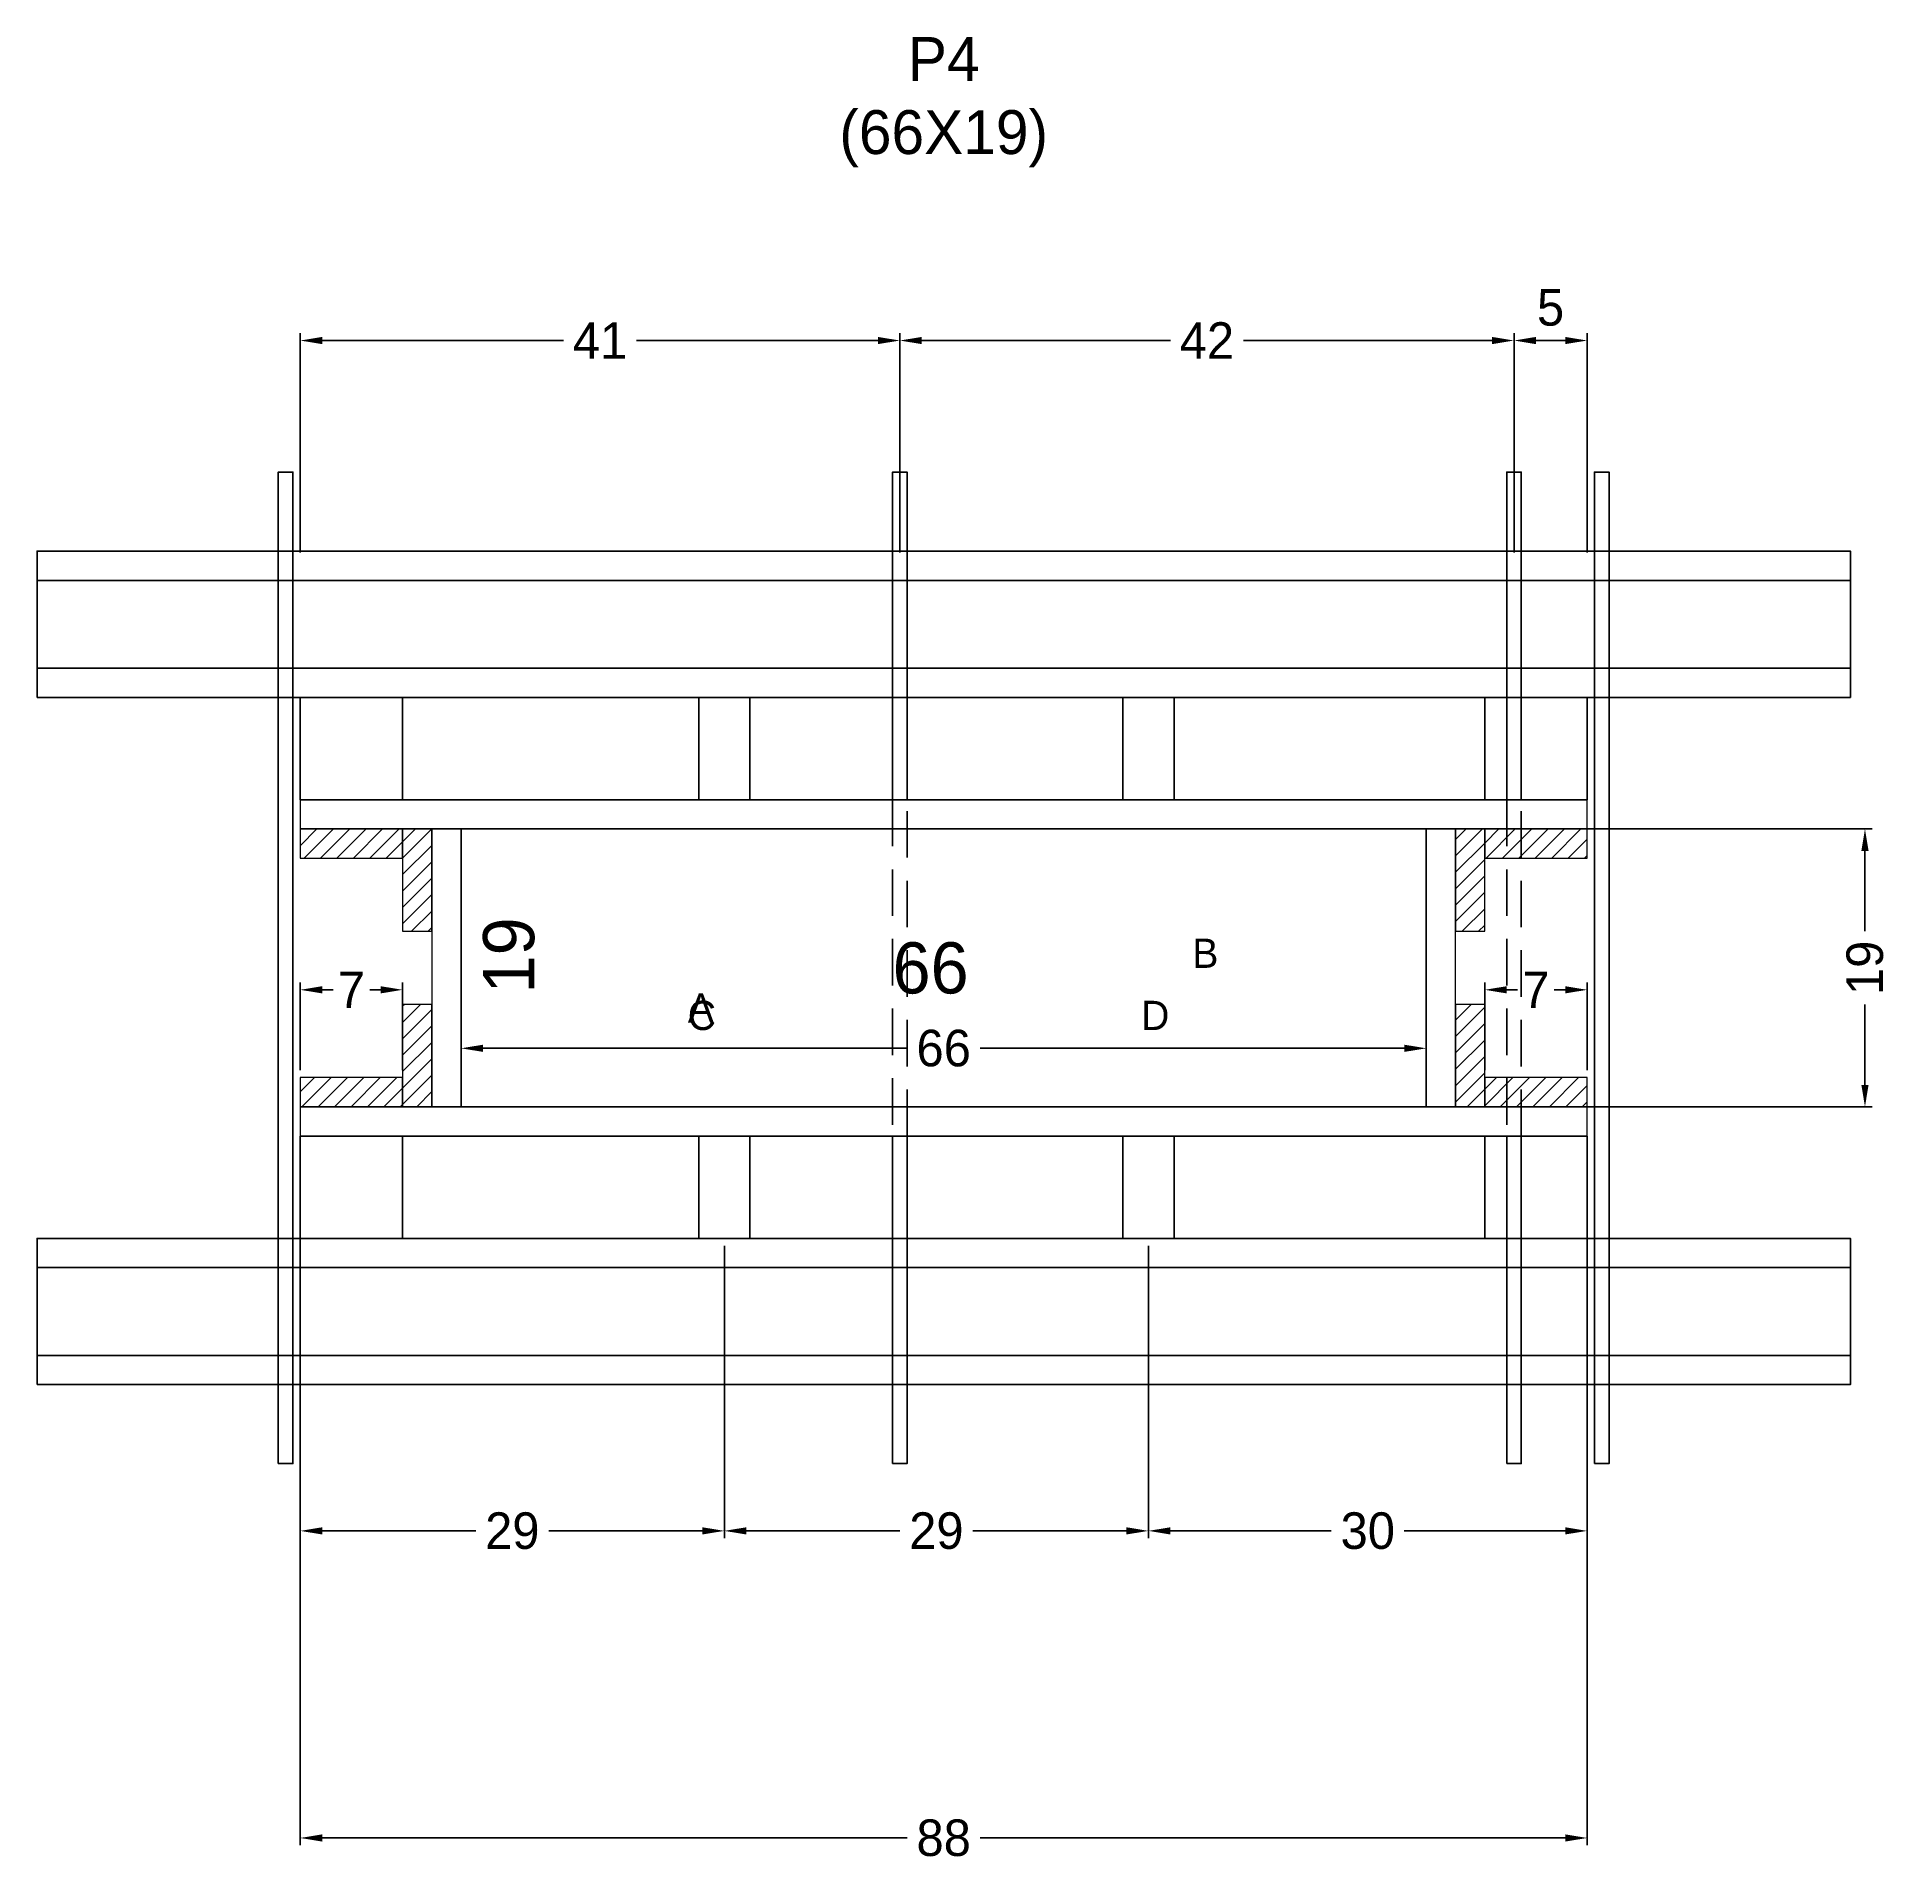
# Model space of a CAD drawing. Header units: centimetres. Extents: x -8500 to 4269, y -490 to 295.
# Drawn here: x -124 to 129.3, y 17.7 to 267.3 of the extents above; entities that cross this region are included whole.
import ezdxf

# ---------------------------------------------------------------- set-up
doc = ezdxf.new("R2010")
doc.units = ezdxf.units.CM
doc.linetypes.add('HIDDEN', pattern=[9.525, 6.35, -3.175])
for name, color, linetype in [('CHAPA', 140, 'Continuous'), ('COTA', 241, 'Continuous'), ('Hachura', 251, 'Continuous'), ('Madeira', 30, 'Continuous'), ('NOMENCLATURA', 7, 'Continuous'), ('Painéis', 200, 'Continuous'), ('Perfil Metálico', 150, 'Continuous'), ('SARRAFO', 251, 'Continuous'), ('TEXTO_GERAL', 7, 'Continuous')]:
    doc.layers.add(name, color=color, linetype=linetype)
doc.dimstyles.new('cotax2', dxfattribs={"dimtxt": 2.5, "dimasz": 1.5, "dimexe": 0.5, "dimexo": 0.5, "dimgap": 0.5, "dimtad": 1, "dimcen": 2.5, "dimazin": 3, "dimtfac": 1, "dimtmove": 0, "dimatfit": 3})
pattern_1 = [(45, (0, 0), (-1.122532, 1.122532), [])]

msp = doc.modelspace()

# ---------------------------------------------------------------- texts
at = {"layer": 'COTA'}
msp.add_text('19', height=7, rotation=90, dxfattribs=at).set_placement((-56, 136.5))
msp.add_text('66', height=7, dxfattribs=at).set_placement((-7, 136.5))
at = {"layer": 'NOMENCLATURA', "insert": (0, 249.5), "char_height": 6, "attachment_point": 8}
msp.add_mtext('P4\\P(66X19)', dxfattribs=at)
at = {"layer": 'TEXTO_GERAL'}
for s, p in [('B', (34, 140)), ('A', (-35, 132.5)), ('C', (-35, 131.5)), ('D', (27, 131.5))]:
    msp.add_text(s, height=4, dxfattribs=at).set_placement(p)

# ---------------------------------------------------------------- blocks, each defined once
blk = doc.blocks.new('_CLOSEDFILLED')
at = {"color": 0, "linetype": 'BYBLOCK'}
blk.add_solid([(-1, 0.164), (0, 0), (-1, -0.164)], dxfattribs=at)
blk = doc.blocks.new('*D25')
for p, q in [((-88, 116), (-88, 20)), ((88, 116), (88, 20)), ((-85, 21), (-5, 21)), ((5, 21), (85, 21))]:
    blk.add_line(p, q)
at = {"layer": 'Defpoints'}
for p in [(-88, 117), (88, 117), (-88, 21)]:
    blk.add_point(p, dxfattribs=at)
at = {"layer": 'COTA', "xscale": 3, "yscale": 3, "rotation": 180}
blk.add_blockref('_CLOSEDFILLED', (-88, 21), dxfattribs=at)
at = {"layer": 'COTA', "xscale": 3, "yscale": 3}
blk.add_blockref('_CLOSEDFILLED', (88, 21), dxfattribs=at)
at = {"layer": 'COTA', "insert": (0, 21), "char_height": 5, "attachment_point": 5}
blk.add_mtext('88', dxfattribs=at)
blk = doc.blocks.new('*D26')
for p, q in [((-88, 102), (-88, 62)), ((-30, 102), (-30, 62)), ((-85, 63), (-64, 63)), ((-54, 63), (-33, 63))]:
    blk.add_line(p, q)
at = {"layer": 'Defpoints'}
for p in [(-88, 103), (-30, 103), (-88, 63)]:
    blk.add_point(p, dxfattribs=at)
at = {"layer": 'COTA', "xscale": 3, "yscale": 3, "rotation": 180}
blk.add_blockref('_CLOSEDFILLED', (-88, 63), dxfattribs=at)
at = {"layer": 'COTA', "xscale": 3, "yscale": 3}
blk.add_blockref('_CLOSEDFILLED', (-30, 63), dxfattribs=at)
at = {"layer": 'COTA', "insert": (-59, 63), "char_height": 5, "attachment_point": 5}
blk.add_mtext('29', dxfattribs=at)
blk = doc.blocks.new('*D27')
for p, q in [((-30, 102), (-30, 62)), ((28, 102), (28, 62)), ((-27, 63), (-6, 63)), ((4, 63), (25, 63))]:
    blk.add_line(p, q)
at = {"layer": 'Defpoints'}
for p in [(-30, 103), (28, 103), (-30, 63)]:
    blk.add_point(p, dxfattribs=at)
at = {"layer": 'COTA', "xscale": 3, "yscale": 3, "rotation": 180}
blk.add_blockref('_CLOSEDFILLED', (-30, 63), dxfattribs=at)
at = {"layer": 'COTA', "xscale": 3, "yscale": 3}
blk.add_blockref('_CLOSEDFILLED', (28, 63), dxfattribs=at)
at = {"layer": 'COTA', "insert": (-1, 63), "char_height": 5, "attachment_point": 5}
blk.add_mtext('29', dxfattribs=at)
blk = doc.blocks.new('*D28')
for p, q in [((28, 102), (28, 62)), ((88, 102), (88, 62)), ((31, 63), (53, 63)), ((63, 63), (85, 63))]:
    blk.add_line(p, q)
at = {"layer": 'Defpoints'}
for p in [(28, 103), (88, 103), (28, 63)]:
    blk.add_point(p, dxfattribs=at)
at = {"layer": 'COTA', "xscale": 3, "yscale": 3, "rotation": 180}
blk.add_blockref('_CLOSEDFILLED', (28, 63), dxfattribs=at)
at = {"layer": 'COTA', "xscale": 3, "yscale": 3}
blk.add_blockref('_CLOSEDFILLED', (88, 63), dxfattribs=at)
at = {"layer": 'COTA', "insert": (58, 63), "char_height": 5, "attachment_point": 5}
blk.add_mtext('30', dxfattribs=at)
blk = doc.blocks.new('*D29')
for p, q in [((-66, 122), (-66, 130)), ((66, 122), (66, 130)), ((-63, 129), (-5, 129)), ((5, 129), (63, 129))]:
    blk.add_line(p, q)
at = {"layer": 'Defpoints'}
for p in [(-66, 129), (-66, 121), (66, 121)]:
    blk.add_point(p, dxfattribs=at)
at = {"layer": 'COTA', "xscale": 3, "yscale": 3, "rotation": 180}
blk.add_blockref('_CLOSEDFILLED', (-66, 129), dxfattribs=at)
at = {"layer": 'COTA', "xscale": 3, "yscale": 3}
blk.add_blockref('_CLOSEDFILLED', (66, 129), dxfattribs=at)
at = {"layer": 'COTA', "insert": (0, 129), "char_height": 5, "attachment_point": 5}
blk.add_mtext('66', dxfattribs=at)
blk = doc.blocks.new('*D30')
for p, q in [((67, 159), (127, 159)), ((126, 145), (126, 156)), ((126, 124), (126, 135)), ((67, 121), (127, 121))]:
    blk.add_line(p, q)
at = {"layer": 'Defpoints'}
for p in [(66, 159), (66, 121), (126, 121)]:
    blk.add_point(p, dxfattribs=at)
at = {"layer": 'COTA', "xscale": 3, "yscale": 3}
for p, rotation in [((126, 159), 90), ((126, 121), -90.00000000000001)]:
    blk.add_blockref('_CLOSEDFILLED', p, dxfattribs=dict(at, rotation=rotation))
at = {"layer": 'COTA', "insert": (126, 140), "char_height": 5, "attachment_point": 5, "rotation": 90}
blk.add_mtext('19', dxfattribs=at)
blk = doc.blocks.new('*D31')
for p, q in [((-88, 126), (-88, 138)), ((-85, 137), (-83.5, 137)), ((-78.5, 137), (-77, 137)), ((-74, 126), (-74, 138))]:
    blk.add_line(p, q)
at = {"layer": 'Defpoints'}
for p in [(-88, 137), (-88, 125), (-74, 125)]:
    blk.add_point(p, dxfattribs=at)
at = {"layer": 'COTA', "xscale": 3, "yscale": 3, "rotation": 180}
blk.add_blockref('_CLOSEDFILLED', (-88, 137), dxfattribs=at)
at = {"layer": 'COTA', "xscale": 3, "yscale": 3}
blk.add_blockref('_CLOSEDFILLED', (-74, 137), dxfattribs=at)
at = {"layer": 'COTA', "insert": (-81, 137), "char_height": 5, "attachment_point": 5}
blk.add_mtext('7', dxfattribs=at)
blk = doc.blocks.new('*D32')
for p, q in [((74, 126), (74, 138)), ((77, 137), (78.5, 137)), ((83.5, 137), (85, 137)), ((88, 126), (88, 138))]:
    blk.add_line(p, q)
at = {"layer": 'Defpoints'}
for p in [(74, 137), (74, 125), (88, 125)]:
    blk.add_point(p, dxfattribs=at)
at = {"layer": 'COTA', "xscale": 3, "yscale": 3, "rotation": 180}
blk.add_blockref('_CLOSEDFILLED', (74, 137), dxfattribs=at)
at = {"layer": 'COTA', "xscale": 3, "yscale": 3}
blk.add_blockref('_CLOSEDFILLED', (88, 137), dxfattribs=at)
at = {"layer": 'COTA', "insert": (81, 137), "char_height": 5, "attachment_point": 5}
blk.add_mtext('7', dxfattribs=at)
blk = doc.blocks.new('*D33')
for p, q in [((-88, 196.8), (-88, 226.8)), ((-85, 225.8), (-52, 225.8)), ((-42, 225.8), (-9, 225.8)), ((-6, 196.8), (-6, 226.8))]:
    blk.add_line(p, q)
at = {"layer": 'Defpoints'}
for p in [(-88, 225.8), (-88, 195.8), (-6, 195.8)]:
    blk.add_point(p, dxfattribs=at)
at = {"layer": 'COTA', "xscale": 3, "yscale": 3, "rotation": 180}
blk.add_blockref('_CLOSEDFILLED', (-88, 225.8), dxfattribs=at)
at = {"layer": 'COTA', "xscale": 3, "yscale": 3}
blk.add_blockref('_CLOSEDFILLED', (-6, 225.8), dxfattribs=at)
at = {"layer": 'COTA', "insert": (-47, 225.8), "char_height": 5, "attachment_point": 5}
blk.add_mtext('41', dxfattribs=at)
blk = doc.blocks.new('*D34')
for p, q in [((-6, 196.8), (-6, 226.8)), ((-3, 225.8), (31, 225.8)), ((41, 225.8), (75, 225.8)), ((78, 196.8), (78, 226.8))]:
    blk.add_line(p, q)
at = {"layer": 'Defpoints'}
for p in [(-6, 225.8), (-6, 195.8), (78, 195.8)]:
    blk.add_point(p, dxfattribs=at)
at = {"layer": 'COTA', "xscale": 3, "yscale": 3, "rotation": 180}
blk.add_blockref('_CLOSEDFILLED', (-6, 225.8), dxfattribs=at)
at = {"layer": 'COTA', "xscale": 3, "yscale": 3}
blk.add_blockref('_CLOSEDFILLED', (78, 225.8), dxfattribs=at)
at = {"layer": 'COTA', "insert": (36, 225.8), "char_height": 5, "attachment_point": 5}
blk.add_mtext('42', dxfattribs=at)
blk = doc.blocks.new('*D35')
for p, q in [((78, 196.8), (78, 226.8)), ((81, 225.8), (85, 225.8)), ((88, 196.8), (88, 226.8))]:
    blk.add_line(p, q)
at = {"layer": 'Defpoints'}
for p in [(78, 225.8), (78, 195.8), (88, 195.8)]:
    blk.add_point(p, dxfattribs=at)
at = {"layer": 'COTA', "xscale": 3, "yscale": 3, "rotation": 180}
blk.add_blockref('_CLOSEDFILLED', (78, 225.8), dxfattribs=at)
at = {"layer": 'COTA', "xscale": 3, "yscale": 3}
blk.add_blockref('_CLOSEDFILLED', (88, 225.8), dxfattribs=at)
at = {"layer": 'COTA', "insert": (83, 230.3), "char_height": 5, "attachment_point": 5}
blk.add_mtext('5', dxfattribs=at)

# ---------------------------------------------------------------- dimensions: what is measured, and where the dimension line sits
at = {"layer": 'COTA'}
for base, p1, p2, picture, middle in [((78, 225.8), (78, 195.8), (88, 195.8), '*D35', (83, 230.3)), ((-88, 225.8), (-88, 195.8), (-6, 195.8), '*D33', (-47, 225.8)), ((-6, 225.8), (-6, 195.8), (78, 195.8), '*D34', (36, 225.8)), ((-88, 137), (-88, 125), (-74, 125), '*D31', (-81, 137)), ((74, 137), (74, 125), (88, 125), '*D32', (81, 137)), ((-66, 129), (-66, 121), (66, 121), '*D29', (0, 129)), ((-88, 21), (-88, 117), (88, 117), '*D25', (0, 21))]:
    dim = msp.add_linear_dim(base=base, p1=p1, p2=p2, dimstyle='cotax2', dxfattribs=at)
    dim.commit()
    dim.dimension.update_dxf_attribs({"geometry": picture, "text_midpoint": middle})
dim = msp.add_linear_dim(base=(126, 121), p1=(66, 121), p2=(66, 159), angle=90, dimstyle='cotax2', dxfattribs=at)
dim.commit()
dim.dimension.update_dxf_attribs({"geometry": '*D30', "text_midpoint": (126, 140)})
for base, p1, p2, text, picture, middle in [((-88, 63), (-88, 103), (-30, 103), '29', '*D26', (-59, 63)), ((-30, 63), (-30, 103), (28, 103), '29', '*D27', (-1, 63)), ((28, 63), (28, 103), (88, 103), '30', '*D28', (58, 63))]:
    dim = msp.add_linear_dim(base=base, p1=p1, p2=p2, text=text, dimstyle='cotax2', dxfattribs=at)
    dim.commit()
    dim.dimension.update_dxf_attribs({"geometry": picture, "text_midpoint": middle})

# ---------------------------------------------------------------- hatches: boundary and pattern name
at = {"layer": 'Hachura'}
h = msp.add_hatch(dxfattribs=at)
h.set_pattern_fill('ANSI31')
h.set_pattern_definition(pattern_1)
h.paths.add_polyline_path([(-88, 155), (-74, 155), (-74, 159), (-88, 159)])
h = msp.add_hatch(dxfattribs=at)
h.set_pattern_fill('ANSI31')
h.set_pattern_definition(pattern_1)
h.paths.add_polyline_path([(-74, 145), (-70, 145), (-70, 159), (-74, 159)])
h = msp.add_hatch(dxfattribs=at)
h.set_pattern_fill('ANSI31')
h.set_pattern_definition(pattern_1)
h.paths.add_polyline_path([(70, 145), (74, 145), (74, 159), (70, 159)])
h = msp.add_hatch(dxfattribs=at)
h.set_pattern_fill('ANSI31')
h.set_pattern_definition(pattern_1)
h.paths.add_polyline_path([(74, 155), (88, 155), (88, 159), (74, 159)])
h = msp.add_hatch(dxfattribs=at)
h.set_pattern_fill('ANSI31')
h.set_pattern_definition(pattern_1)
h.paths.add_polyline_path([(-74, 121), (-70, 121), (-70, 135), (-74, 135)])
h = msp.add_hatch(dxfattribs=at)
h.set_pattern_fill('ANSI31')
h.set_pattern_definition(pattern_1)
h.paths.add_polyline_path([(70, 121), (74, 121), (74, 135), (70, 135)])
h = msp.add_hatch(dxfattribs=at)
h.set_pattern_fill('ANSI31')
h.set_pattern_definition(pattern_1)
h.paths.add_polyline_path([(-88, 121), (-74, 121), (-74, 125), (-88, 125)])
h = msp.add_hatch(dxfattribs=at)
h.set_pattern_fill('ANSI31')
h.set_pattern_definition(pattern_1)
h.paths.add_polyline_path([(74, 121), (88, 121), (88, 125), (74, 125)])

# ---------------------------------------------------------------- linework, layer by layer
at = {"layer": 'CHAPA', "lineweight": 18}
for points in [[(-88, 159), (88, 159), (88, 163), (-88, 163)], [(-88, 159), (88, 159), (88, 163), (-88, 163)], [(-70, 121), (-66, 121), (-66, 159), (-70, 159)], [(-70, 121), (-66, 121), (-66, 159), (-70, 159)], [(66, 121), (70, 121), (70, 159), (66, 159)], [(66, 121), (70, 121), (70, 159), (66, 159)], [(-88, 117), (88, 117), (88, 121), (-88, 121)], [(-88, 117), (88, 117), (88, 121), (-88, 121)]]:
    msp.add_lwpolyline(points, close=True, dxfattribs=at)
at = {"layer": 'Hachura'}
for points in [[(-91, 72.2), (-89, 72.2), (-89, 207.8), (-91, 207.8)], [(-7, 163), (-5, 163), (-5, 207.8), (-7, 207.8)], [(77, 163), (79, 163), (79, 207.8), (77, 207.8)], [(89, 72.2), (91, 72.2), (91, 207.8), (89, 207.8)], [(-7, 72.2), (-5, 72.2), (-5, 117), (-7, 117)], [(77, 72.2), (79, 72.2), (79, 117), (77, 117)]]:
    msp.add_lwpolyline(points, close=True, dxfattribs=at)
at = {"layer": 'Hachura', "linetype": 'HIDDEN'}
for points in [[(-7, 117), (-5, 117), (-5, 163), (-7, 163)], [(77, 117), (79, 117), (79, 163), (77, 163)]]:
    msp.add_lwpolyline(points, close=True, dxfattribs=at)
at = {"layer": 'Madeira', "color": 126}
for points in [[(-88, 163), (88, 163), (88, 177), (-88, 177)], [(-88, 163), (-74, 163), (-74, 177), (-88, 177)], [(-33.5, 163), (-26.5, 163), (-26.5, 177), (-33.5, 177)], [(24.5, 163), (31.5, 163), (31.5, 177), (24.5, 177)], [(74, 163), (88, 163), (88, 177), (74, 177)], [(-88, 103), (88, 103), (88, 117), (-88, 117)], [(-88, 103), (-74, 103), (-74, 117), (-88, 117)], [(-33.5, 103), (-26.5, 103), (-26.5, 117), (-33.5, 117)], [(24.5, 103), (31.5, 103), (31.5, 117), (24.5, 117)], [(74, 103), (88, 103), (88, 117), (74, 117)]]:
    msp.add_lwpolyline(points, close=True, dxfattribs=at)
at = {"layer": 'Painéis'}
msp.add_lwpolyline([(-66, 121), (66, 121), (66, 159), (-66, 159)], close=True, dxfattribs=at)
at = {"layer": 'Perfil Metálico', "color": 224}
for points in [[(-124, 177), (124, 177), (124, 197), (-124, 197)], [(-124, 181), (124, 181), (124, 193), (-124, 193)], [(-124, 83), (124, 83), (124, 103), (-124, 103)], [(-124, 87), (124, 87), (124, 99), (-124, 99)]]:
    msp.add_lwpolyline(points, close=True, dxfattribs=at)
at = {"layer": 'SARRAFO', "color": 251, "lineweight": 13}
for points in [[(-88, 155), (-74, 155), (-74, 159), (-88, 159)], [(-74, 145), (-70, 145), (-70, 159), (-74, 159)], [(70, 145), (74, 145), (74, 159), (70, 159)], [(74, 155), (88, 155), (88, 159), (74, 159)], [(-74, 121), (-70, 121), (-70, 135), (-74, 135)], [(70, 121), (74, 121), (74, 135), (70, 135)], [(-88, 121), (-74, 121), (-74, 125), (-88, 125)], [(74, 121), (88, 121), (88, 125), (74, 125)]]:
    msp.add_lwpolyline(points, close=True, dxfattribs=at)

msp.set_redraw_order([(e.dxf.handle, doc.entitydb.next_handle()) for e in msp.query("TEXT MTEXT ATTDEF DIMENSION ARC_DIMENSION")])  # texts and dimensions are drawn at this point

doc.saveas('drawing.dxf')
